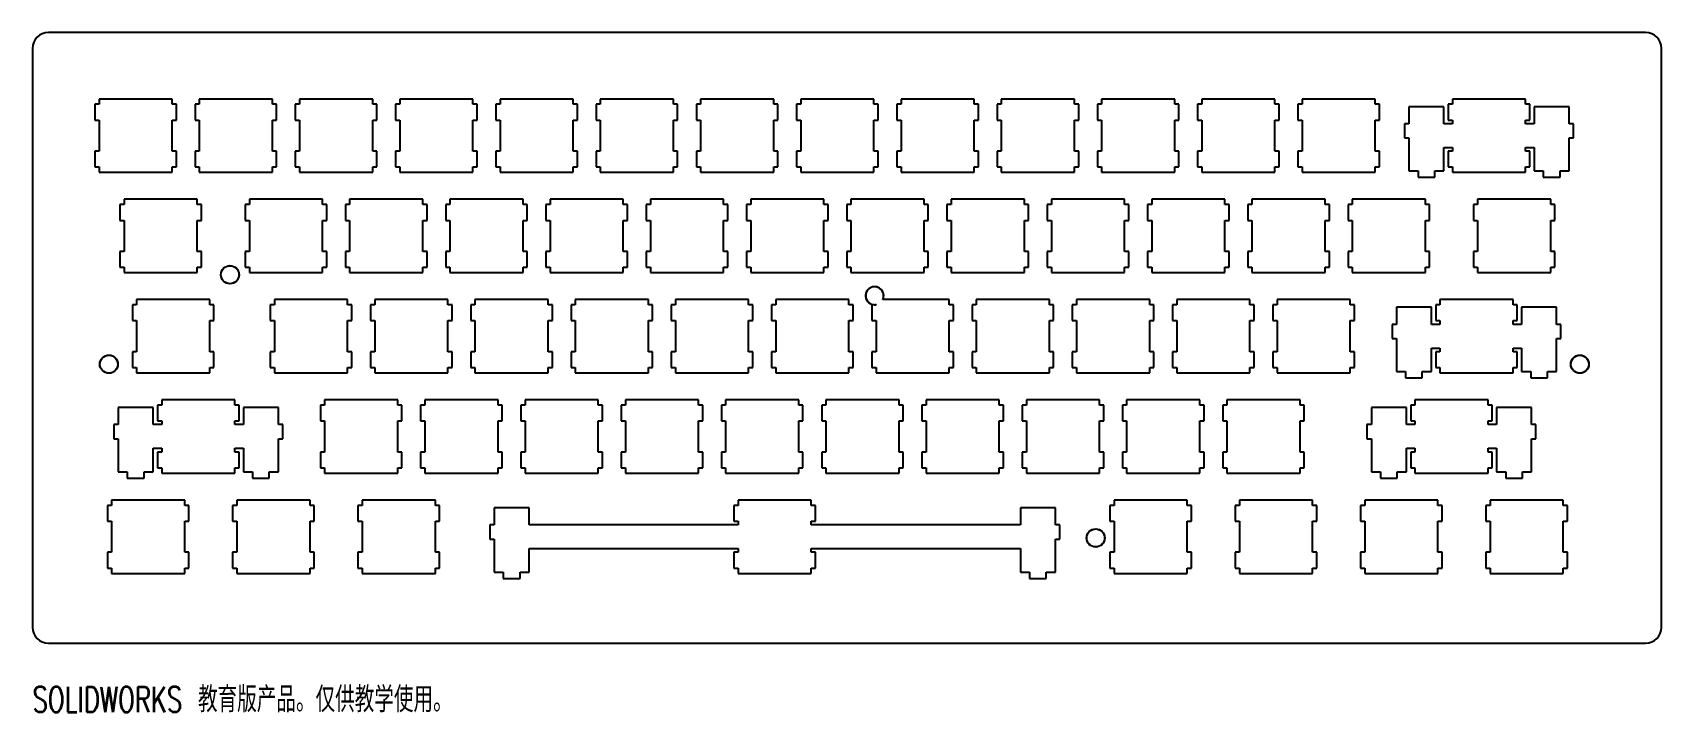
# Model space of a CAD drawing. Header units: millimetres. Extents: x -10 to 300, y -24 to 106.
import ezdxf

# ---------------------------------------------------------------- set-up
doc = ezdxf.new("R2010")
doc.units = ezdxf.units.MM
doc.styles.add('SLDTEXTSTYLE0', font='TXT', dxfattribs={"width": 0.7, "bigfont": 'bigfont'})

msp = doc.modelspace()

# ---------------------------------------------------------------- texts
at = {"color": 7, "linetype": 'Continuous', "insert": (-9.90492, -18.7625), "char_height": 4.83362, "attachment_point": 1, "style": 'SLDTEXTSTYLE0'}
msp.add_mtext('SOLIDWORKS 教育版产品。仅供教学使用。', dxfattribs=at)

# ---------------------------------------------------------------- linework, layer by layer
at = {"color": 7, "linetype": 'Continuous', "lineweight": 25}
for p, q in [((296.59508, 105.5075), (-6.90492, 105.5075)), ((-9.90492, 102.5075), (-9.90492, -7.4925)), ((299.59508, -7.4925), (299.59508, 102.5075)), ((2.71887, 92.8839), (2.71887, 91.8834)), ((16.6192, 92.8839), (2.71887, 92.8839)), ((16.6192, 91.8834), (16.6192, 92.8839)), ((21.7689, 92.8839), (21.7689, 91.8834)), ((35.669, 92.8839), (21.7689, 92.8839)), ((35.669, 91.8834), (35.669, 92.8839)), ((40.8189, 92.8839), (40.8189, 91.8834)), ((54.719, 92.8839), (40.8189, 92.8839)), ((54.719, 91.8834), (54.719, 92.8839)), ((59.8689, 92.8839), (59.8689, 91.8834)), ((73.769, 92.8839), (59.8689, 92.8839)), ((73.769, 91.8834), (73.769, 92.8839)), ((78.9189, 92.8839), (78.9189, 91.8834)), ((92.819, 92.8839), (78.9189, 92.8839)), ((92.819, 91.8834), (92.819, 92.8839)), ((97.9689, 92.8839), (97.9689, 91.8834)), ((111.869, 92.8839), (97.9689, 92.8839)), ((111.869, 91.8834), (111.869, 92.8839)), ((117.019, 92.8839), (117.019, 91.8834)), ((130.919, 92.8839), (117.019, 92.8839)), ((130.919, 91.8834), (130.919, 92.8839)), ((136.069, 92.8839), (136.069, 91.8834)), ((149.969, 92.8839), (136.069, 92.8839)), ((149.969, 91.8834), (149.969, 92.8839)), ((155.119, 92.8839), (155.119, 91.8834)), ((169.019, 92.8839), (155.119, 92.8839)), ((169.019, 91.8834), (169.019, 92.8839)), ((174.169, 92.8839), (174.169, 91.8834)), ((188.069, 92.8839), (174.169, 92.8839)), ((188.069, 91.8834), (188.069, 92.8839)), ((193.219, 92.8839), (193.219, 91.8834)), ((207.119, 92.8839), (193.219, 92.8839)), ((207.119, 91.8834), (207.119, 92.8839)), ((212.269, 92.8839), (212.269, 91.8834)), ((226.169, 92.8839), (212.269, 92.8839)), ((226.169, 91.8834), (226.169, 92.8839)), ((231.319, 92.8839), (231.319, 91.8834)), ((245.219, 92.8839), (231.319, 92.8839)), ((245.219, 91.8834), (245.219, 92.8839)), ((259.894, 92.8839), (259.894, 91.8834)), ((273.794, 92.8839), (259.894, 92.8839)), ((273.794, 91.8834), (273.794, 92.8839)), ((2.71887, 91.8834), (1.91823, 91.8834)), ((1.91823, 91.8834), (1.91823, 88.8834)), ((17.4198, 91.8834), (16.6192, 91.8834)), ((17.4198, 88.8834), (17.4198, 91.8834)), ((21.7689, 91.8834), (20.9696, 91.8834)), ((20.9696, 91.8834), (20.9696, 88.8834)), ((36.4698, 91.8834), (35.669, 91.8834)), ((36.4698, 88.8834), (36.4698, 91.8834)), ((40.8189, 91.8834), (40.0195, 91.8834)), ((40.0195, 91.8834), (40.0195, 88.8834)), ((55.5198, 91.8834), (54.719, 91.8834)), ((55.5198, 88.8834), (55.5198, 91.8834)), ((59.8689, 91.8834), (59.0684, 91.8834)), ((59.0684, 91.8834), (59.0684, 88.8834)), ((74.5698, 91.8834), (73.769, 91.8834)), ((74.5698, 88.8834), (74.5698, 91.8834)), ((78.9189, 91.8834), (78.1184, 91.8834)), ((78.1184, 91.8834), (78.1184, 88.8834)), ((93.6184, 91.8834), (92.819, 91.8834)), ((93.6184, 88.8834), (93.6184, 91.8834)), ((97.9689, 91.8834), (97.1684, 91.8834)), ((97.1684, 91.8834), (97.1684, 88.8834)), ((112.668, 91.8834), (111.869, 91.8834)), ((112.668, 88.8834), (112.668, 91.8834)), ((117.019, 91.8834), (116.219, 91.8834)), ((116.219, 91.8834), (116.219, 88.8834)), ((131.72, 91.8834), (130.919, 91.8834)), ((131.72, 88.8834), (131.72, 91.8834)), ((136.069, 91.8834), (135.269, 91.8834)), ((135.269, 91.8834), (135.269, 88.8834)), ((150.77, 91.8834), (149.969, 91.8834)), ((150.77, 88.8834), (150.77, 91.8834)), ((155.119, 91.8834), (154.319, 91.8834)), ((154.319, 91.8834), (154.319, 88.8834)), ((169.82, 91.8834), (169.019, 91.8834)), ((169.82, 88.8834), (169.82, 91.8834)), ((174.169, 91.8834), (173.369, 91.8834)), ((173.369, 91.8834), (173.369, 88.8834)), ((188.87, 91.8834), (188.069, 91.8834)), ((188.87, 88.8834), (188.87, 91.8834)), ((193.219, 91.8834), (192.419, 91.8834)), ((192.419, 91.8834), (192.419, 88.8834)), ((207.92, 91.8834), (207.119, 91.8834)), ((207.92, 88.8834), (207.92, 91.8834)), ((212.269, 91.8834), (211.469, 91.8834)), ((211.469, 91.8834), (211.469, 88.8834)), ((226.97, 91.8834), (226.169, 91.8834)), ((226.97, 88.8834), (226.97, 91.8834)), ((231.319, 91.8834), (230.519, 91.8834)), ((230.519, 91.8834), (230.519, 88.8834)), ((246.02, 91.8834), (245.219, 91.8834)), ((246.02, 88.8834), (246.02, 91.8834)), ((258.269, 91.415), (251.619, 91.415)), ((251.619, 91.415), (251.619, 88.1835)), ((258.269, 88.1835), (258.269, 91.415)), ((259.894, 91.8834), (259.094, 91.8834)), ((259.094, 91.8834), (259.094, 88.8834)), ((274.595, 91.8834), (273.794, 91.8834)), ((274.595, 88.8834), (274.595, 91.8834)), ((282.069, 91.415), (275.419, 91.415)), ((275.419, 91.415), (275.419, 88.1835)), ((282.069, 88.1835), (282.069, 91.415)), ((1.91823, 88.8834), (2.71887, 88.8834)), ((2.71887, 88.8834), (2.71887, 82.9829)), ((16.6192, 82.9829), (16.6192, 88.8834)), ((16.6192, 88.8834), (17.4198, 88.8834)), ((20.9696, 88.8834), (21.7689, 88.8834)), ((21.7689, 88.8834), (21.7689, 82.9829)), ((35.669, 82.9829), (35.669, 88.8834)), ((35.669, 88.8834), (36.4698, 88.8834)), ((40.0195, 88.8834), (40.8189, 88.8834)), ((40.8189, 88.8834), (40.8189, 82.9829)), ((54.719, 82.9829), (54.719, 88.8834)), ((54.719, 88.8834), (55.5198, 88.8834)), ((59.0684, 88.8834), (59.8689, 88.8834)), ((59.8689, 88.8834), (59.8689, 82.9829)), ((73.769, 82.9829), (73.769, 88.8834)), ((73.769, 88.8834), (74.5698, 88.8834)), ((78.1184, 88.8834), (78.9189, 88.8834)), ((78.9189, 88.8834), (78.9189, 82.9829)), ((92.819, 82.9829), (92.819, 88.8834)), ((92.819, 88.8834), (93.6184, 88.8834)), ((97.1684, 88.8834), (97.9689, 88.8834)), ((97.9689, 88.8834), (97.9689, 82.9829)), ((111.869, 82.9829), (111.869, 88.8834)), ((111.869, 88.8834), (112.668, 88.8834)), ((116.219, 88.8834), (117.019, 88.8834)), ((117.019, 88.8834), (117.019, 82.9829)), ((130.919, 82.9829), (130.919, 88.8834)), ((130.919, 88.8834), (131.72, 88.8834)), ((135.269, 88.8834), (136.069, 88.8834)), ((136.069, 88.8834), (136.069, 82.9829)), ((149.969, 82.9829), (149.969, 88.8834)), ((149.969, 88.8834), (150.77, 88.8834)), ((154.319, 88.8834), (155.119, 88.8834)), ((155.119, 88.8834), (155.119, 82.9829)), ((169.019, 82.9829), (169.019, 88.8834)), ((169.019, 88.8834), (169.82, 88.8834)), ((173.369, 88.8834), (174.169, 88.8834)), ((174.169, 88.8834), (174.169, 82.9829)), ((188.069, 82.9829), (188.069, 88.8834)), ((188.069, 88.8834), (188.87, 88.8834)), ((192.419, 88.8834), (193.219, 88.8834)), ((193.219, 88.8834), (193.219, 82.9829)), ((207.119, 82.9829), (207.119, 88.8834)), ((207.119, 88.8834), (207.92, 88.8834)), ((211.469, 88.8834), (212.269, 88.8834)), ((212.269, 88.8834), (212.269, 82.9829)), ((226.169, 82.9829), (226.169, 88.8834)), ((226.169, 88.8834), (226.97, 88.8834)), ((230.519, 88.8834), (231.319, 88.8834)), ((231.319, 88.8834), (231.319, 82.9829)), ((245.219, 82.9829), (245.219, 88.8834)), ((245.219, 88.8834), (246.02, 88.8834)), ((251.619, 88.1835), (250.795, 88.1835)), ((250.795, 88.1835), (250.795, 85.4837)), ((259.894, 88.1835), (258.269, 88.1835)), ((259.094, 88.8834), (259.894, 88.8834)), ((259.894, 88.8834), (259.894, 88.1835)), ((273.794, 88.1835), (273.794, 88.8834)), ((273.794, 88.8834), (274.595, 88.8834)), ((275.419, 88.1835), (273.794, 88.1835)), ((282.895, 88.1835), (282.069, 88.1835)), ((282.895, 85.4837), (282.895, 88.1835)), ((250.795, 85.4837), (251.619, 85.4837)), ((251.619, 85.4837), (251.619, 79.2138)), ((258.269, 79.2138), (258.269, 83.6828)), ((258.269, 83.6828), (259.894, 83.6828)), ((259.894, 83.6828), (259.894, 82.9829)), ((273.794, 82.9829), (273.794, 83.6828)), ((273.794, 83.6828), (275.419, 83.6828)), ((275.419, 83.6828), (275.419, 79.2138)), ((282.069, 79.2138), (282.069, 85.4837)), ((282.069, 85.4837), (282.895, 85.4837)), ((2.71887, 82.9829), (1.91823, 82.9829)), ((1.91823, 82.9829), (1.91823, 79.9828)), ((17.4198, 82.9829), (16.6192, 82.9829)), ((17.4198, 79.9828), (17.4198, 82.9829)), ((21.7689, 82.9829), (20.9696, 82.9829)), ((20.9696, 82.9829), (20.9696, 79.9828)), ((36.4698, 82.9829), (35.669, 82.9829)), ((36.4698, 79.9828), (36.4698, 82.9829)), ((40.8189, 82.9829), (40.0195, 82.9829)), ((40.0195, 82.9829), (40.0195, 79.9828)), ((55.5198, 82.9829), (54.719, 82.9829)), ((55.5198, 79.9828), (55.5198, 82.9829)), ((59.8689, 82.9829), (59.0684, 82.9829)), ((59.0684, 82.9829), (59.0684, 79.9828)), ((74.5698, 82.9829), (73.769, 82.9829)), ((74.5698, 79.9828), (74.5698, 82.9829)), ((78.9189, 82.9829), (78.1184, 82.9829)), ((78.1184, 82.9829), (78.1184, 79.9828)), ((93.6184, 82.9829), (92.819, 82.9829)), ((93.6184, 79.9828), (93.6184, 82.9829)), ((97.9689, 82.9829), (97.1684, 82.9829)), ((97.1684, 82.9829), (97.1684, 79.9828)), ((112.668, 82.9829), (111.869, 82.9829)), ((112.668, 79.9828), (112.668, 82.9829)), ((117.019, 82.9829), (116.219, 82.9829)), ((116.219, 82.9829), (116.219, 79.9828)), ((131.72, 82.9829), (130.919, 82.9829)), ((131.72, 79.9828), (131.72, 82.9829)), ((136.069, 82.9829), (135.269, 82.9829)), ((135.269, 82.9829), (135.269, 79.9828)), ((150.77, 82.9829), (149.969, 82.9829)), ((150.77, 79.9828), (150.77, 82.9829)), ((155.119, 82.9829), (154.319, 82.9829)), ((154.319, 82.9829), (154.319, 79.9828)), ((169.82, 82.9829), (169.019, 82.9829)), ((169.82, 79.9828), (169.82, 82.9829)), ((174.169, 82.9829), (173.369, 82.9829)), ((173.369, 82.9829), (173.369, 79.9828)), ((188.87, 82.9829), (188.069, 82.9829)), ((188.87, 79.9828), (188.87, 82.9829)), ((193.219, 82.9829), (192.419, 82.9829)), ((192.419, 82.9829), (192.419, 79.9828)), ((207.92, 82.9829), (207.119, 82.9829)), ((207.92, 79.9828), (207.92, 82.9829)), ((212.269, 82.9829), (211.469, 82.9829)), ((211.469, 82.9829), (211.469, 79.9828)), ((226.97, 82.9829), (226.169, 82.9829)), ((226.97, 79.9828), (226.97, 82.9829)), ((231.319, 82.9829), (230.519, 82.9829)), ((230.519, 82.9829), (230.519, 79.9828)), ((246.02, 82.9829), (245.219, 82.9829)), ((246.02, 79.9828), (246.02, 82.9829)), ((259.894, 82.9829), (259.094, 82.9829)), ((259.094, 82.9829), (259.094, 79.9828)), ((274.595, 82.9829), (273.794, 82.9829)), ((274.595, 79.9828), (274.595, 82.9829)), ((1.91823, 79.9828), (2.71887, 79.9828)), ((2.71887, 79.9828), (2.71887, 78.9838)), ((2.71887, 78.9838), (16.6192, 78.9838)), ((16.6192, 78.9838), (16.6192, 79.9828)), ((16.6192, 79.9828), (17.4198, 79.9828)), ((20.9696, 79.9828), (21.7689, 79.9828)), ((21.7689, 79.9828), (21.7689, 78.9838)), ((21.7689, 78.9838), (35.669, 78.9838)), ((35.669, 78.9838), (35.669, 79.9828)), ((35.669, 79.9828), (36.4698, 79.9828)), ((40.0195, 79.9828), (40.8189, 79.9828)), ((40.8189, 79.9828), (40.8189, 78.9838)), ((40.8189, 78.9838), (54.719, 78.9838)), ((54.719, 78.9838), (54.719, 79.9828)), ((54.719, 79.9828), (55.5198, 79.9828)), ((59.0684, 79.9828), (59.8689, 79.9828)), ((59.8689, 79.9828), (59.8689, 78.9838)), ((59.8689, 78.9838), (73.769, 78.9838)), ((73.769, 78.9838), (73.769, 79.9828)), ((73.769, 79.9828), (74.5698, 79.9828)), ((78.1184, 79.9828), (78.9189, 79.9828)), ((78.9189, 79.9828), (78.9189, 78.9838)), ((78.9189, 78.9838), (92.819, 78.9838)), ((92.819, 78.9838), (92.819, 79.9828)), ((92.819, 79.9828), (93.6184, 79.9828)), ((97.1684, 79.9828), (97.9689, 79.9828)), ((97.9689, 79.9828), (97.9689, 78.9838)), ((97.9689, 78.9838), (111.869, 78.9838)), ((111.869, 78.9838), (111.869, 79.9828)), ((111.869, 79.9828), (112.668, 79.9828)), ((116.219, 79.9828), (117.019, 79.9828)), ((117.019, 79.9828), (117.019, 78.9838)), ((117.019, 78.9838), (130.919, 78.9838)), ((130.919, 78.9838), (130.919, 79.9828)), ((130.919, 79.9828), (131.72, 79.9828)), ((135.269, 79.9828), (136.069, 79.9828)), ((136.069, 79.9828), (136.069, 78.9838)), ((136.069, 78.9838), (149.969, 78.9838)), ((149.969, 78.9838), (149.969, 79.9828)), ((149.969, 79.9828), (150.77, 79.9828)), ((154.319, 79.9828), (155.119, 79.9828)), ((155.119, 79.9828), (155.119, 78.9838)), ((155.119, 78.9838), (169.019, 78.9838)), ((169.019, 78.9838), (169.019, 79.9828)), ((169.019, 79.9828), (169.82, 79.9828)), ((173.369, 79.9828), (174.169, 79.9828)), ((174.169, 79.9828), (174.169, 78.9838)), ((174.169, 78.9838), (188.069, 78.9838)), ((188.069, 78.9838), (188.069, 79.9828)), ((188.069, 79.9828), (188.87, 79.9828)), ((192.419, 79.9828), (193.219, 79.9828)), ((193.219, 79.9828), (193.219, 78.9838)), ((193.219, 78.9838), (207.119, 78.9838)), ((207.119, 78.9838), (207.119, 79.9828)), ((207.119, 79.9828), (207.92, 79.9828)), ((211.469, 79.9828), (212.269, 79.9828)), ((212.269, 79.9828), (212.269, 78.9838)), ((212.269, 78.9838), (226.169, 78.9838)), ((226.169, 78.9838), (226.169, 79.9828)), ((226.169, 79.9828), (226.97, 79.9828)), ((230.519, 79.9828), (231.319, 79.9828)), ((231.319, 79.9828), (231.319, 78.9838)), ((231.319, 78.9838), (245.219, 78.9838)), ((245.219, 78.9838), (245.219, 79.9828)), ((245.219, 79.9828), (246.02, 79.9828)), ((251.619, 79.2138), (253.344, 79.2138)), ((253.344, 79.2138), (253.344, 78.015)), ((253.344, 78.015), (256.544, 78.015)), ((256.544, 78.015), (256.544, 79.2138)), ((256.544, 79.2138), (258.269, 79.2138)), ((259.094, 79.9828), (259.894, 79.9828)), ((259.894, 79.9828), (259.894, 78.9838)), ((259.894, 78.9838), (273.794, 78.9838)), ((273.794, 78.9838), (273.794, 79.9828)), ((273.794, 79.9828), (274.595, 79.9828)), ((275.419, 79.2138), (277.144, 79.2138)), ((277.144, 79.2138), (277.144, 78.015)), ((277.144, 78.015), (280.344, 78.015)), ((280.344, 78.015), (280.344, 79.2138)), ((280.344, 79.2138), (282.069, 79.2138)), ((7.48136, 72.8334), (6.68211, 72.8334)), ((6.68211, 72.8334), (6.68211, 69.8334)), ((7.48136, 73.8339), (7.48136, 72.8334)), ((21.3817, 73.8339), (7.48136, 73.8339)), ((21.3817, 72.8334), (21.3817, 73.8339)), ((22.1809, 72.8334), (21.3817, 72.8334)), ((22.1809, 69.8334), (22.1809, 72.8334)), ((31.2939, 72.8334), (30.4946, 72.8334)), ((30.4946, 72.8334), (30.4946, 69.8334)), ((31.2939, 73.8339), (31.2939, 72.8334)), ((45.194, 73.8339), (31.2939, 73.8339)), ((45.194, 72.8334), (45.194, 73.8339)), ((45.9948, 72.8334), (45.194, 72.8334)), ((45.9948, 69.8334), (45.9948, 72.8334)), ((50.3439, 72.8334), (49.5445, 72.8334)), ((49.5445, 72.8334), (49.5445, 69.8334)), ((50.3439, 73.8339), (50.3439, 72.8334)), ((64.244, 73.8339), (50.3439, 73.8339)), ((64.244, 72.8334), (64.244, 73.8339)), ((65.0448, 72.8334), (64.244, 72.8334)), ((65.0448, 69.8334), (65.0448, 72.8334)), ((69.3939, 72.8334), (68.5945, 72.8334)), ((68.5945, 72.8334), (68.5945, 69.8334)), ((69.3939, 73.8339), (69.3939, 72.8334)), ((83.294, 73.8339), (69.3939, 73.8339)), ((83.294, 72.8334), (83.294, 73.8339)), ((84.0948, 72.8334), (83.294, 72.8334)), ((84.0948, 69.8334), (84.0948, 72.8334)), ((88.4439, 72.8334), (87.6445, 72.8334)), ((87.6445, 72.8334), (87.6445, 69.8334)), ((88.4439, 73.8339), (88.4439, 72.8334)), ((102.344, 73.8339), (88.4439, 73.8339)), ((102.344, 72.8334), (102.344, 73.8339)), ((103.145, 72.8334), (102.344, 72.8334)), ((103.145, 69.8334), (103.145, 72.8334)), ((107.494, 72.8334), (106.694, 72.8334)), ((106.694, 72.8334), (106.694, 69.8334)), ((107.494, 73.8339), (107.494, 72.8334)), ((121.394, 73.8339), (107.494, 73.8339)), ((121.394, 72.8334), (121.394, 73.8339)), ((122.195, 72.8334), (121.394, 72.8334)), ((122.195, 69.8334), (122.195, 72.8334)), ((126.544, 72.8334), (125.744, 72.8334)), ((125.744, 72.8334), (125.744, 69.8334)), ((126.544, 73.8339), (126.544, 72.8334)), ((140.444, 73.8339), (126.544, 73.8339)), ((140.444, 72.8334), (140.444, 73.8339)), ((141.245, 72.8334), (140.444, 72.8334)), ((141.245, 69.8334), (141.245, 72.8334)), ((145.594, 72.8334), (144.794, 72.8334)), ((144.794, 72.8334), (144.794, 69.8334)), ((145.594, 73.8339), (145.594, 72.8334)), ((159.494, 73.8339), (145.594, 73.8339)), ((159.494, 72.8334), (159.494, 73.8339)), ((160.295, 72.8334), (159.494, 72.8334)), ((160.295, 69.8334), (160.295, 72.8334)), ((164.644, 72.8334), (163.844, 72.8334)), ((163.844, 72.8334), (163.844, 69.8334)), ((164.644, 73.8339), (164.644, 72.8334)), ((178.544, 73.8339), (164.644, 73.8339)), ((178.544, 72.8334), (178.544, 73.8339)), ((179.345, 72.8334), (178.544, 72.8334)), ((179.345, 69.8334), (179.345, 72.8334)), ((183.694, 72.8334), (182.894, 72.8334)), ((182.894, 72.8334), (182.894, 69.8334)), ((183.694, 73.8339), (183.694, 72.8334)), ((197.594, 73.8339), (183.694, 73.8339)), ((197.594, 72.8334), (197.594, 73.8339)), ((198.395, 72.8334), (197.594, 72.8334)), ((198.395, 69.8334), (198.395, 72.8334)), ((202.744, 72.8334), (201.944, 72.8334)), ((201.944, 72.8334), (201.944, 69.8334)), ((202.744, 73.8339), (202.744, 72.8334)), ((216.644, 73.8339), (202.744, 73.8339)), ((216.644, 72.8334), (216.644, 73.8339)), ((217.445, 72.8334), (216.644, 72.8334)), ((217.445, 69.8334), (217.445, 72.8334)), ((221.794, 72.8334), (220.994, 72.8334)), ((220.994, 72.8334), (220.994, 69.8334)), ((221.794, 73.8339), (221.794, 72.8334)), ((235.694, 73.8339), (221.794, 73.8339)), ((235.694, 72.8334), (235.694, 73.8339)), ((236.495, 72.8334), (235.694, 72.8334)), ((236.495, 69.8334), (236.495, 72.8334)), ((240.844, 72.8334), (240.044, 72.8334)), ((240.044, 72.8334), (240.044, 69.8334)), ((240.844, 73.8339), (240.844, 72.8334)), ((254.744, 73.8339), (240.844, 73.8339)), ((254.744, 72.8334), (254.744, 73.8339)), ((255.545, 72.8334), (254.744, 72.8334)), ((255.545, 69.8334), (255.545, 72.8334)), ((264.656, 72.8334), (263.857, 72.8334)), ((263.857, 72.8334), (263.857, 69.8334)), ((264.656, 73.8339), (264.656, 72.8334)), ((278.557, 73.8339), (264.656, 73.8339)), ((278.557, 72.8334), (278.557, 73.8339)), ((279.356, 72.8334), (278.557, 72.8334)), ((279.356, 69.8334), (279.356, 72.8334)), ((6.68211, 69.8334), (7.48136, 69.8334)), ((7.48136, 69.8334), (7.48136, 63.9329)), ((21.3817, 63.9329), (21.3817, 69.8334)), ((21.3817, 69.8334), (22.1809, 69.8334)), ((30.4946, 69.8334), (31.2939, 69.8334)), ((31.2939, 69.8334), (31.2939, 63.9329)), ((45.194, 63.9329), (45.194, 69.8334)), ((45.194, 69.8334), (45.9948, 69.8334)), ((49.5445, 69.8334), (50.3439, 69.8334)), ((50.3439, 69.8334), (50.3439, 63.9329)), ((64.244, 63.9329), (64.244, 69.8334)), ((64.244, 69.8334), (65.0448, 69.8334)), ((68.5945, 69.8334), (69.3939, 69.8334)), ((69.3939, 69.8334), (69.3939, 63.9329)), ((83.294, 63.9329), (83.294, 69.8334)), ((83.294, 69.8334), (84.0948, 69.8334)), ((87.6445, 69.8334), (88.4439, 69.8334)), ((88.4439, 69.8334), (88.4439, 63.9329)), ((102.344, 63.9329), (102.344, 69.8334)), ((102.344, 69.8334), (103.145, 69.8334)), ((106.694, 69.8334), (107.494, 69.8334)), ((107.494, 69.8334), (107.494, 63.9329)), ((121.394, 63.9329), (121.394, 69.8334)), ((121.394, 69.8334), (122.195, 69.8334)), ((125.744, 69.8334), (126.544, 69.8334)), ((126.544, 69.8334), (126.544, 63.9329)), ((140.444, 63.9329), (140.444, 69.8334)), ((140.444, 69.8334), (141.245, 69.8334)), ((144.794, 69.8334), (145.594, 69.8334)), ((145.594, 69.8334), (145.594, 63.9329)), ((159.494, 63.9329), (159.494, 69.8334)), ((159.494, 69.8334), (160.295, 69.8334)), ((163.844, 69.8334), (164.644, 69.8334)), ((164.644, 69.8334), (164.644, 63.9329)), ((178.544, 63.9329), (178.544, 69.8334)), ((178.544, 69.8334), (179.345, 69.8334)), ((182.894, 69.8334), (183.694, 69.8334)), ((183.694, 69.8334), (183.694, 63.9329)), ((197.594, 63.9329), (197.594, 69.8334)), ((197.594, 69.8334), (198.395, 69.8334)), ((201.944, 69.8334), (202.744, 69.8334)), ((202.744, 69.8334), (202.744, 63.9329)), ((216.644, 63.9329), (216.644, 69.8334)), ((216.644, 69.8334), (217.445, 69.8334)), ((220.994, 69.8334), (221.794, 69.8334)), ((221.794, 69.8334), (221.794, 63.9329)), ((235.694, 63.9329), (235.694, 69.8334)), ((235.694, 69.8334), (236.495, 69.8334)), ((240.044, 69.8334), (240.844, 69.8334)), ((240.844, 69.8334), (240.844, 63.9329)), ((254.744, 63.9329), (254.744, 69.8334)), ((254.744, 69.8334), (255.545, 69.8334)), ((263.857, 69.8334), (264.656, 69.8334)), ((264.656, 69.8334), (264.656, 63.9329)), ((278.557, 63.9329), (278.557, 69.8334)), ((278.557, 69.8334), (279.356, 69.8334)), ((7.48136, 63.9329), (6.68211, 63.9329)), ((6.68211, 63.9329), (6.68211, 60.9328)), ((22.1809, 63.9329), (21.3817, 63.9329)), ((22.1809, 60.9328), (22.1809, 63.9329)), ((31.2939, 63.9329), (30.4946, 63.9329)), ((30.4946, 63.9329), (30.4946, 60.9328)), ((45.9948, 63.9329), (45.194, 63.9329)), ((45.9948, 60.9328), (45.9948, 63.9329)), ((50.3439, 63.9329), (49.5445, 63.9329)), ((49.5445, 63.9329), (49.5445, 60.9328)), ((65.0448, 63.9329), (64.244, 63.9329)), ((65.0448, 60.9328), (65.0448, 63.9329)), ((69.3939, 63.9329), (68.5945, 63.9329)), ((68.5945, 63.9329), (68.5945, 60.9328)), ((84.0948, 63.9329), (83.294, 63.9329)), ((84.0948, 60.9328), (84.0948, 63.9329)), ((88.4439, 63.9329), (87.6445, 63.9329)), ((87.6445, 63.9329), (87.6445, 60.9328)), ((103.145, 63.9329), (102.344, 63.9329)), ((103.145, 60.9328), (103.145, 63.9329)), ((107.494, 63.9329), (106.694, 63.9329)), ((106.694, 63.9329), (106.694, 60.9328)), ((122.195, 63.9329), (121.394, 63.9329)), ((122.195, 60.9328), (122.195, 63.9329)), ((126.544, 63.9329), (125.744, 63.9329)), ((125.744, 63.9329), (125.744, 60.9328)), ((141.245, 63.9329), (140.444, 63.9329)), ((141.245, 60.9328), (141.245, 63.9329)), ((145.594, 63.9329), (144.794, 63.9329)), ((144.794, 63.9329), (144.794, 60.9328)), ((160.295, 63.9329), (159.494, 63.9329)), ((160.295, 60.9328), (160.295, 63.9329)), ((164.644, 63.9329), (163.844, 63.9329)), ((163.844, 63.9329), (163.844, 60.9328)), ((179.345, 63.9329), (178.544, 63.9329)), ((179.345, 60.9328), (179.345, 63.9329)), ((183.694, 63.9329), (182.894, 63.9329)), ((182.894, 63.9329), (182.894, 60.9328)), ((198.395, 63.9329), (197.594, 63.9329)), ((198.395, 60.9328), (198.395, 63.9329)), ((202.744, 63.9329), (201.944, 63.9329)), ((201.944, 63.9329), (201.944, 60.9328)), ((217.445, 63.9329), (216.644, 63.9329)), ((217.445, 60.9328), (217.445, 63.9329)), ((221.794, 63.9329), (220.994, 63.9329)), ((220.994, 63.9329), (220.994, 60.9328)), ((236.495, 63.9329), (235.694, 63.9329)), ((236.495, 60.9328), (236.495, 63.9329)), ((240.844, 63.9329), (240.044, 63.9329)), ((240.044, 63.9329), (240.044, 60.9328)), ((255.545, 63.9329), (254.744, 63.9329)), ((255.545, 60.9328), (255.545, 63.9329)), ((264.656, 63.9329), (263.857, 63.9329)), ((263.857, 63.9329), (263.857, 60.9328)), ((279.356, 63.9329), (278.557, 63.9329)), ((279.356, 60.9328), (279.356, 63.9329)), ((6.68211, 60.9328), (7.48136, 60.9328)), ((7.48136, 60.9328), (7.48136, 59.9338)), ((7.48136, 59.9338), (21.3817, 59.9338)), ((21.3817, 59.9338), (21.3817, 60.9328)), ((21.3817, 60.9328), (22.1809, 60.9328)), ((30.4946, 60.9328), (31.2939, 60.9328)), ((31.2939, 60.9328), (31.2939, 59.9338)), ((31.2939, 59.9338), (45.194, 59.9338)), ((45.194, 59.9338), (45.194, 60.9328)), ((45.194, 60.9328), (45.9948, 60.9328)), ((49.5445, 60.9328), (50.3439, 60.9328)), ((50.3439, 60.9328), (50.3439, 59.9338)), ((50.3439, 59.9338), (64.244, 59.9338)), ((64.244, 59.9338), (64.244, 60.9328)), ((64.244, 60.9328), (65.0448, 60.9328)), ((68.5945, 60.9328), (69.3939, 60.9328)), ((69.3939, 60.9328), (69.3939, 59.9338)), ((69.3939, 59.9338), (83.294, 59.9338)), ((83.294, 59.9338), (83.294, 60.9328)), ((83.294, 60.9328), (84.0948, 60.9328)), ((87.6445, 60.9328), (88.4439, 60.9328)), ((88.4439, 60.9328), (88.4439, 59.9338)), ((88.4439, 59.9338), (102.344, 59.9338)), ((102.344, 59.9338), (102.344, 60.9328)), ((102.344, 60.9328), (103.145, 60.9328)), ((106.694, 60.9328), (107.494, 60.9328)), ((107.494, 60.9328), (107.494, 59.9338)), ((107.494, 59.9338), (121.394, 59.9338)), ((121.394, 59.9338), (121.394, 60.9328)), ((121.394, 60.9328), (122.195, 60.9328)), ((125.744, 60.9328), (126.544, 60.9328)), ((126.544, 60.9328), (126.544, 59.9338)), ((126.544, 59.9338), (140.444, 59.9338)), ((140.444, 59.9338), (140.444, 60.9328)), ((140.444, 60.9328), (141.245, 60.9328)), ((144.794, 60.9328), (145.594, 60.9328)), ((145.594, 60.9328), (145.594, 59.9338)), ((145.594, 59.9338), (159.494, 59.9338)), ((159.494, 59.9338), (159.494, 60.9328)), ((159.494, 60.9328), (160.295, 60.9328)), ((163.844, 60.9328), (164.644, 60.9328)), ((164.644, 60.9328), (164.644, 59.9338)), ((164.644, 59.9338), (178.544, 59.9338)), ((178.544, 59.9338), (178.544, 60.9328)), ((178.544, 60.9328), (179.345, 60.9328)), ((182.894, 60.9328), (183.694, 60.9328)), ((183.694, 60.9328), (183.694, 59.9338)), ((183.694, 59.9338), (197.594, 59.9338)), ((197.594, 59.9338), (197.594, 60.9328)), ((197.594, 60.9328), (198.395, 60.9328)), ((201.944, 60.9328), (202.744, 60.9328)), ((202.744, 60.9328), (202.744, 59.9338)), ((202.744, 59.9338), (216.644, 59.9338)), ((216.644, 59.9338), (216.644, 60.9328)), ((216.644, 60.9328), (217.445, 60.9328)), ((220.994, 60.9328), (221.794, 60.9328)), ((221.794, 60.9328), (221.794, 59.9338)), ((221.794, 59.9338), (235.694, 59.9338)), ((235.694, 59.9338), (235.694, 60.9328)), ((235.694, 60.9328), (236.495, 60.9328)), ((240.044, 60.9328), (240.844, 60.9328)), ((240.844, 60.9328), (240.844, 59.9338)), ((240.844, 59.9338), (254.744, 59.9338)), ((254.744, 59.9338), (254.744, 60.9328)), ((254.744, 60.9328), (255.545, 60.9328)), ((263.857, 60.9328), (264.656, 60.9328)), ((264.656, 60.9328), (264.656, 59.9338)), ((264.656, 59.9338), (278.557, 59.9338)), ((278.557, 59.9338), (278.557, 60.9328)), ((278.557, 60.9328), (279.356, 60.9328)), ((9.86261, 53.7849), (9.06198, 53.7849)), ((9.06198, 53.7849), (9.06198, 50.7848)), ((9.86261, 54.7839), (9.86261, 53.7849)), ((23.7629, 54.7839), (9.86261, 54.7839)), ((23.7629, 53.7849), (23.7629, 54.7839)), ((24.5622, 53.7849), (23.7629, 53.7849)), ((24.5622, 50.7848), (24.5622, 53.7849)), ((36.0564, 53.7849), (35.2571, 53.7849)), ((35.2571, 53.7849), (35.2571, 50.7848)), ((36.0564, 54.7839), (36.0564, 53.7849)), ((49.9565, 54.7839), (36.0564, 54.7839)), ((49.9565, 53.7849), (49.9565, 54.7839)), ((50.7559, 53.7849), (49.9565, 53.7849)), ((50.7559, 50.7848), (50.7559, 53.7849)), ((55.1064, 53.7849), (54.307, 53.7849)), ((54.307, 53.7849), (54.307, 50.7848)), ((55.1064, 54.7839), (55.1064, 53.7849)), ((69.0065, 54.7839), (55.1064, 54.7839)), ((69.0065, 53.7849), (69.0065, 54.7839)), ((69.8059, 53.7849), (69.0065, 53.7849)), ((69.8059, 50.7848), (69.8059, 53.7849)), ((74.1564, 53.7849), (73.357, 53.7849)), ((73.357, 53.7849), (73.357, 50.7848)), ((74.1564, 54.7839), (74.1564, 53.7849)), ((88.0565, 54.7839), (74.1564, 54.7839)), ((88.0565, 53.7849), (88.0565, 54.7839)), ((88.8559, 53.7849), (88.0565, 53.7849)), ((88.8559, 50.7848), (88.8559, 53.7849)), ((93.2064, 53.7849), (92.407, 53.7849)), ((92.407, 53.7849), (92.407, 50.7848)), ((93.2064, 54.7839), (93.2064, 53.7849)), ((107.107, 54.7839), (93.2064, 54.7839)), ((107.107, 53.7849), (107.107, 54.7839)), ((107.906, 53.7849), (107.107, 53.7849)), ((107.906, 50.7848), (107.906, 53.7849)), ((112.256, 53.7849), (111.457, 53.7849)), ((111.457, 53.7849), (111.457, 50.7848)), ((112.256, 54.7839), (112.256, 53.7849)), ((126.157, 54.7839), (112.256, 54.7839)), ((126.157, 53.7849), (126.157, 54.7839)), ((126.956, 53.7849), (126.157, 53.7849)), ((126.956, 50.7848), (126.956, 53.7849)), ((131.306, 53.7849), (130.507, 53.7849)), ((130.507, 53.7849), (130.507, 50.7848)), ((131.306, 54.7839), (131.306, 53.7849)), ((145.207, 54.7839), (131.306, 54.7839)), ((145.207, 53.7849), (145.207, 54.7839)), ((146.006, 53.7849), (145.207, 53.7849)), ((146.006, 50.7848), (146.006, 53.7849)), ((149.557, 53.7849), (149.557, 50.7848)), ((150.00412, 53.7849), (149.557, 53.7849)), ((150.356, 53.7849), (150.18605, 53.7849)), ((150.356, 53.7849), (150.356, 53.82764)), ((164.257, 54.7839), (151.66098, 54.7839)), ((164.257, 53.7849), (164.257, 54.7839)), ((165.056, 53.7849), (164.257, 53.7849)), ((165.056, 50.7848), (165.056, 53.7849)), ((169.406, 53.7849), (168.607, 53.7849)), ((168.607, 53.7849), (168.607, 50.7848)), ((169.406, 54.7839), (169.406, 53.7849)), ((183.307, 54.7839), (169.406, 54.7839)), ((183.307, 53.7849), (183.307, 54.7839)), ((184.106, 53.7849), (183.307, 53.7849)), ((184.106, 50.7848), (184.106, 53.7849)), ((188.456, 53.7849), (187.657, 53.7849)), ((187.657, 53.7849), (187.657, 50.7848)), ((188.456, 54.7839), (188.456, 53.7849)), ((202.357, 54.7839), (188.456, 54.7839)), ((202.357, 53.7849), (202.357, 54.7839)), ((203.156, 53.7849), (202.357, 53.7849)), ((203.156, 50.7848), (203.156, 53.7849)), ((207.506, 53.7849), (206.707, 53.7849)), ((206.707, 53.7849), (206.707, 50.7848)), ((207.506, 54.7839), (207.506, 53.7849)), ((221.407, 54.7839), (207.506, 54.7839)), ((221.407, 53.7849), (221.407, 54.7839)), ((222.206, 53.7849), (221.407, 53.7849)), ((222.206, 50.7848), (222.206, 53.7849)), ((226.556, 53.7849), (225.757, 53.7849)), ((225.757, 53.7849), (225.757, 50.7848)), ((226.556, 54.7839), (226.556, 53.7849)), ((240.457, 54.7839), (226.556, 54.7839)), ((240.457, 53.7849), (240.457, 54.7839)), ((241.256, 53.7849), (240.457, 53.7849)), ((241.256, 50.7848), (241.256, 53.7849)), ((255.888, 53.315), (249.238, 53.315)), ((249.238, 53.315), (249.238, 50.0835)), ((255.888, 50.0835), (255.888, 53.315)), ((257.513, 53.7849), (256.712, 53.7849)), ((256.712, 53.7849), (256.712, 50.7848)), ((257.513, 54.7839), (257.513, 53.7849)), ((271.413, 54.7839), (257.513, 54.7839)), ((271.413, 53.7849), (271.413, 54.7839)), ((272.212, 53.7849), (271.413, 53.7849)), ((272.212, 50.7848), (272.212, 53.7849)), ((279.688, 53.315), (273.038, 53.315)), ((273.038, 53.315), (273.038, 50.0835)), ((279.688, 50.0835), (279.688, 53.315)), ((9.06198, 50.7848), (9.86261, 50.7848)), ((9.86261, 50.7848), (9.86261, 44.8829)), ((23.7629, 44.8829), (23.7629, 50.7848)), ((23.7629, 50.7848), (24.5622, 50.7848)), ((35.2571, 50.7848), (36.0564, 50.7848)), ((36.0564, 50.7848), (36.0564, 44.8829)), ((49.9565, 44.8829), (49.9565, 50.7848)), ((49.9565, 50.7848), (50.7559, 50.7848)), ((54.307, 50.7848), (55.1064, 50.7848)), ((55.1064, 50.7848), (55.1064, 44.8829)), ((69.0065, 44.8829), (69.0065, 50.7848)), ((69.0065, 50.7848), (69.8059, 50.7848)), ((73.357, 50.7848), (74.1564, 50.7848)), ((74.1564, 50.7848), (74.1564, 44.8829)), ((88.0565, 44.8829), (88.0565, 50.7848)), ((88.0565, 50.7848), (88.8559, 50.7848)), ((92.407, 50.7848), (93.2064, 50.7848)), ((93.2064, 50.7848), (93.2064, 44.8829)), ((107.107, 44.8829), (107.107, 50.7848)), ((107.107, 50.7848), (107.906, 50.7848)), ((111.457, 50.7848), (112.256, 50.7848)), ((112.256, 50.7848), (112.256, 44.8829)), ((126.157, 44.8829), (126.157, 50.7848)), ((126.157, 50.7848), (126.956, 50.7848)), ((130.507, 50.7848), (131.306, 50.7848)), ((131.306, 50.7848), (131.306, 44.8829)), ((145.207, 44.8829), (145.207, 50.7848)), ((145.207, 50.7848), (146.006, 50.7848)), ((149.557, 50.7848), (150.356, 50.7848)), ((150.356, 50.7848), (150.356, 44.8829)), ((164.257, 44.8829), (164.257, 50.7848)), ((164.257, 50.7848), (165.056, 50.7848)), ((168.607, 50.7848), (169.406, 50.7848)), ((169.406, 50.7848), (169.406, 44.8829)), ((183.307, 44.8829), (183.307, 50.7848)), ((183.307, 50.7848), (184.106, 50.7848)), ((187.657, 50.7848), (188.456, 50.7848)), ((188.456, 50.7848), (188.456, 44.8829)), ((202.357, 44.8829), (202.357, 50.7848)), ((202.357, 50.7848), (203.156, 50.7848)), ((206.707, 50.7848), (207.506, 50.7848)), ((207.506, 50.7848), (207.506, 44.8829)), ((221.407, 44.8829), (221.407, 50.7848)), ((221.407, 50.7848), (222.206, 50.7848)), ((225.757, 50.7848), (226.556, 50.7848)), ((226.556, 50.7848), (226.556, 44.8829)), ((240.457, 44.8829), (240.457, 50.7848)), ((240.457, 50.7848), (241.256, 50.7848)), ((249.238, 50.0835), (248.412, 50.0835)), ((248.412, 50.0835), (248.412, 47.3837)), ((257.513, 50.0835), (255.888, 50.0835)), ((256.712, 50.7848), (257.513, 50.7848)), ((257.513, 50.7848), (257.513, 50.0835)), ((271.413, 50.0835), (271.413, 50.7848)), ((271.413, 50.7848), (272.212, 50.7848)), ((273.038, 50.0835), (271.413, 50.0835)), ((280.512, 50.0835), (279.688, 50.0835)), ((280.512, 47.3837), (280.512, 50.0835)), ((248.412, 47.3837), (249.238, 47.3837)), ((249.238, 47.3837), (249.238, 41.1138)), ((279.688, 41.1138), (279.688, 47.3837)), ((279.688, 47.3837), (280.512, 47.3837)), ((9.86261, 44.8829), (9.06198, 44.8829)), ((9.06198, 44.8829), (9.06198, 41.8828)), ((24.5622, 44.8829), (23.7629, 44.8829)), ((24.5622, 41.8828), (24.5622, 44.8829)), ((36.0564, 44.8829), (35.2571, 44.8829)), ((35.2571, 44.8829), (35.2571, 41.8828)), ((50.7559, 44.8829), (49.9565, 44.8829)), ((50.7559, 41.8828), (50.7559, 44.8829)), ((55.1064, 44.8829), (54.307, 44.8829)), ((54.307, 44.8829), (54.307, 41.8828)), ((69.8059, 44.8829), (69.0065, 44.8829)), ((69.8059, 41.8828), (69.8059, 44.8829)), ((74.1564, 44.8829), (73.357, 44.8829)), ((73.357, 44.8829), (73.357, 41.8828)), ((88.8559, 44.8829), (88.0565, 44.8829)), ((88.8559, 41.8828), (88.8559, 44.8829)), ((93.2064, 44.8829), (92.407, 44.8829)), ((92.407, 44.8829), (92.407, 41.8828)), ((107.906, 44.8829), (107.107, 44.8829)), ((107.906, 41.8828), (107.906, 44.8829)), ((112.256, 44.8829), (111.457, 44.8829)), ((111.457, 44.8829), (111.457, 41.8828)), ((126.956, 44.8829), (126.157, 44.8829)), ((126.956, 41.8828), (126.956, 44.8829)), ((131.306, 44.8829), (130.507, 44.8829)), ((130.507, 44.8829), (130.507, 41.8828)), ((146.006, 44.8829), (145.207, 44.8829)), ((146.006, 41.8828), (146.006, 44.8829)), ((150.356, 44.8829), (149.557, 44.8829)), ((149.557, 44.8829), (149.557, 41.8828)), ((165.056, 44.8829), (164.257, 44.8829)), ((165.056, 41.8828), (165.056, 44.8829)), ((169.406, 44.8829), (168.607, 44.8829)), ((168.607, 44.8829), (168.607, 41.8828)), ((184.106, 44.8829), (183.307, 44.8829)), ((184.106, 41.8828), (184.106, 44.8829)), ((188.456, 44.8829), (187.657, 44.8829)), ((187.657, 44.8829), (187.657, 41.8828)), ((203.156, 44.8829), (202.357, 44.8829)), ((203.156, 41.8828), (203.156, 44.8829)), ((207.506, 44.8829), (206.707, 44.8829)), ((206.707, 44.8829), (206.707, 41.8828)), ((222.206, 44.8829), (221.407, 44.8829)), ((222.206, 41.8828), (222.206, 44.8829)), ((226.556, 44.8829), (225.757, 44.8829)), ((225.757, 44.8829), (225.757, 41.8828)), ((241.256, 44.8829), (240.457, 44.8829)), ((241.256, 41.8828), (241.256, 44.8829)), ((255.888, 41.1138), (255.888, 45.5828)), ((255.888, 45.5828), (257.513, 45.5828)), ((257.513, 44.8829), (256.712, 44.8829)), ((256.712, 44.8829), (256.712, 41.8828)), ((257.513, 45.5828), (257.513, 44.8829)), ((271.413, 44.8829), (271.413, 45.5828)), ((271.413, 45.5828), (273.038, 45.5828)), ((272.212, 44.8829), (271.413, 44.8829)), ((272.212, 41.8828), (272.212, 44.8829)), ((273.038, 45.5828), (273.038, 41.1138)), ((9.06198, 41.8828), (9.86261, 41.8828)), ((9.86261, 41.8828), (9.86261, 40.8838)), ((9.86261, 40.8838), (23.7629, 40.8838)), ((23.7629, 40.8838), (23.7629, 41.8828)), ((23.7629, 41.8828), (24.5622, 41.8828)), ((35.2571, 41.8828), (36.0564, 41.8828)), ((36.0564, 41.8828), (36.0564, 40.8838)), ((36.0564, 40.8838), (49.9565, 40.8838)), ((49.9565, 40.8838), (49.9565, 41.8828)), ((49.9565, 41.8828), (50.7559, 41.8828)), ((54.307, 41.8828), (55.1064, 41.8828)), ((55.1064, 41.8828), (55.1064, 40.8838)), ((55.1064, 40.8838), (69.0065, 40.8838)), ((69.0065, 40.8838), (69.0065, 41.8828)), ((69.0065, 41.8828), (69.8059, 41.8828)), ((73.357, 41.8828), (74.1564, 41.8828)), ((74.1564, 41.8828), (74.1564, 40.8838)), ((74.1564, 40.8838), (88.0565, 40.8838)), ((88.0565, 40.8838), (88.0565, 41.8828)), ((88.0565, 41.8828), (88.8559, 41.8828)), ((92.407, 41.8828), (93.2064, 41.8828)), ((93.2064, 41.8828), (93.2064, 40.8838)), ((93.2064, 40.8838), (107.107, 40.8838)), ((107.107, 40.8838), (107.107, 41.8828)), ((107.107, 41.8828), (107.906, 41.8828)), ((111.457, 41.8828), (112.256, 41.8828)), ((112.256, 41.8828), (112.256, 40.8838)), ((112.256, 40.8838), (126.157, 40.8838)), ((126.157, 40.8838), (126.157, 41.8828)), ((126.157, 41.8828), (126.956, 41.8828)), ((130.507, 41.8828), (131.306, 41.8828)), ((131.306, 41.8828), (131.306, 40.8838)), ((131.306, 40.8838), (145.207, 40.8838)), ((145.207, 40.8838), (145.207, 41.8828)), ((145.207, 41.8828), (146.006, 41.8828)), ((149.557, 41.8828), (150.356, 41.8828)), ((150.356, 41.8828), (150.356, 40.8838)), ((150.356, 40.8838), (164.257, 40.8838)), ((164.257, 40.8838), (164.257, 41.8828)), ((164.257, 41.8828), (165.056, 41.8828)), ((168.607, 41.8828), (169.406, 41.8828)), ((169.406, 41.8828), (169.406, 40.8838)), ((169.406, 40.8838), (183.307, 40.8838)), ((183.307, 40.8838), (183.307, 41.8828)), ((183.307, 41.8828), (184.106, 41.8828)), ((187.657, 41.8828), (188.456, 41.8828)), ((188.456, 41.8828), (188.456, 40.8838)), ((188.456, 40.8838), (202.357, 40.8838)), ((202.357, 40.8838), (202.357, 41.8828)), ((202.357, 41.8828), (203.156, 41.8828)), ((206.707, 41.8828), (207.506, 41.8828)), ((207.506, 41.8828), (207.506, 40.8838)), ((207.506, 40.8838), (221.407, 40.8838)), ((221.407, 40.8838), (221.407, 41.8828)), ((221.407, 41.8828), (222.206, 41.8828)), ((225.757, 41.8828), (226.556, 41.8828)), ((226.556, 41.8828), (226.556, 40.8838)), ((226.556, 40.8838), (240.457, 40.8838)), ((240.457, 40.8838), (240.457, 41.8828)), ((240.457, 41.8828), (241.256, 41.8828)), ((249.238, 41.1138), (250.963, 41.1138)), ((250.963, 41.1138), (250.963, 39.9136)), ((254.161, 39.9136), (254.161, 41.1138)), ((254.161, 41.1138), (255.888, 41.1138)), ((256.712, 41.8828), (257.513, 41.8828)), ((257.513, 41.8828), (257.513, 40.8838)), ((257.513, 40.8838), (271.413, 40.8838)), ((271.413, 40.8838), (271.413, 41.8828)), ((271.413, 41.8828), (272.212, 41.8828)), ((273.038, 41.1138), (274.763, 41.1138)), ((274.763, 41.1138), (274.763, 39.9136)), ((277.963, 39.9136), (277.963, 41.1138)), ((277.963, 41.1138), (279.688, 41.1138)), ((250.963, 39.9136), (254.161, 39.9136)), ((274.763, 39.9136), (277.963, 39.9136)), ((13.0004, 34.2649), (6.35, 34.2649)), ((6.35, 34.2649), (6.35, 31.0334)), ((13.0004, 31.0334), (13.0004, 34.2649)), ((14.6251, 34.7348), (13.8259, 34.7348)), ((13.8259, 34.7348), (13.8259, 31.7348)), ((14.6251, 35.7339), (14.6251, 34.7348)), ((28.5254, 35.7339), (14.6251, 35.7339)), ((28.5254, 34.7348), (28.5254, 35.7339)), ((29.326, 34.7348), (28.5254, 34.7348)), ((29.326, 31.7348), (29.326, 34.7348)), ((36.8004, 34.2649), (30.1501, 34.2649)), ((30.1501, 34.2649), (30.1501, 31.0334)), ((36.8004, 31.0334), (36.8004, 34.2649)), ((45.5814, 34.7348), (44.782, 34.7348)), ((44.782, 34.7348), (44.782, 31.7348)), ((45.5814, 35.7339), (45.5814, 34.7348)), ((59.4815, 35.7339), (45.5814, 35.7339)), ((59.4815, 34.7348), (59.4815, 35.7339)), ((60.2809, 34.7348), (59.4815, 34.7348)), ((60.2809, 31.7348), (60.2809, 34.7348)), ((64.6314, 34.7348), (63.832, 34.7348)), ((63.832, 34.7348), (63.832, 31.7348)), ((64.6314, 35.7339), (64.6314, 34.7348)), ((78.5315, 35.7339), (64.6314, 35.7339)), ((78.5315, 34.7348), (78.5315, 35.7339)), ((79.3309, 34.7348), (78.5315, 34.7348)), ((79.3309, 31.7348), (79.3309, 34.7348)), ((83.6814, 34.7348), (82.882, 34.7348)), ((82.882, 34.7348), (82.882, 31.7348)), ((83.6814, 35.7339), (83.6814, 34.7348)), ((97.5815, 35.7339), (83.6814, 35.7339)), ((97.5815, 34.7348), (97.5815, 35.7339)), ((98.3809, 34.7348), (97.5815, 34.7348)), ((98.3809, 31.7348), (98.3809, 34.7348)), ((102.731, 34.7348), (101.932, 34.7348)), ((101.932, 34.7348), (101.932, 31.7348)), ((102.731, 35.7339), (102.731, 34.7348)), ((116.632, 35.7339), (102.731, 35.7339)), ((116.632, 34.7348), (116.632, 35.7339)), ((117.431, 34.7348), (116.632, 34.7348)), ((117.431, 31.7348), (117.431, 34.7348)), ((121.781, 34.7348), (120.982, 34.7348)), ((120.982, 34.7348), (120.982, 31.7348)), ((121.781, 35.7339), (121.781, 34.7348)), ((135.682, 35.7339), (121.781, 35.7339)), ((135.682, 34.7348), (135.682, 35.7339)), ((136.481, 34.7348), (135.682, 34.7348)), ((136.481, 31.7348), (136.481, 34.7348)), ((140.831, 34.7348), (140.032, 34.7348)), ((140.032, 34.7348), (140.032, 31.7348)), ((140.831, 35.7339), (140.831, 34.7348)), ((154.732, 35.7339), (140.831, 35.7339)), ((154.732, 34.7348), (154.732, 35.7339)), ((155.531, 34.7348), (154.732, 34.7348)), ((155.531, 31.7348), (155.531, 34.7348)), ((159.881, 34.7348), (159.082, 34.7348)), ((159.082, 34.7348), (159.082, 31.7348)), ((159.881, 35.7339), (159.881, 34.7348)), ((173.782, 35.7339), (159.881, 35.7339)), ((173.782, 34.7348), (173.782, 35.7339)), ((174.581, 34.7348), (173.782, 34.7348)), ((174.581, 31.7348), (174.581, 34.7348)), ((178.931, 34.7348), (178.132, 34.7348)), ((178.132, 34.7348), (178.132, 31.7348)), ((178.931, 35.7339), (178.931, 34.7348)), ((192.832, 35.7339), (178.931, 35.7339)), ((192.832, 34.7348), (192.832, 35.7339)), ((193.631, 34.7348), (192.832, 34.7348)), ((193.631, 31.7348), (193.631, 34.7348)), ((197.981, 34.7348), (197.182, 34.7348)), ((197.182, 34.7348), (197.182, 31.7348)), ((197.981, 35.7339), (197.981, 34.7348)), ((211.882, 35.7339), (197.981, 35.7339)), ((211.882, 34.7348), (211.882, 35.7339)), ((212.681, 34.7348), (211.882, 34.7348)), ((212.681, 31.7348), (212.681, 34.7348)), ((217.031, 34.7348), (216.232, 34.7348)), ((216.232, 34.7348), (216.232, 31.7348)), ((217.031, 35.7339), (217.031, 34.7348)), ((230.932, 35.7339), (217.031, 35.7339)), ((230.932, 34.7348), (230.932, 35.7339)), ((231.731, 34.7348), (230.932, 34.7348)), ((231.731, 31.7348), (231.731, 34.7348)), ((251.126, 34.2649), (244.475, 34.2649)), ((244.475, 34.2649), (244.475, 31.0334)), ((251.126, 31.0334), (251.126, 34.2649)), ((252.75, 34.7348), (251.951, 34.7348)), ((251.951, 34.7348), (251.951, 31.7348)), ((252.75, 35.7339), (252.75, 34.7348)), ((266.65, 35.7339), (252.75, 35.7339)), ((266.65, 34.7348), (266.65, 35.7339)), ((267.451, 34.7348), (266.65, 34.7348)), ((267.451, 31.7348), (267.451, 34.7348)), ((274.925, 34.2649), (268.275, 34.2649)), ((268.275, 34.2649), (268.275, 31.0334)), ((274.925, 31.0334), (274.925, 34.2649)), ((6.35, 31.0334), (5.52595, 31.0334)), ((5.52595, 31.0334), (5.52595, 28.3338)), ((14.6251, 31.0334), (13.0004, 31.0334)), ((13.8259, 31.7348), (14.6251, 31.7348)), ((14.6251, 31.7348), (14.6251, 31.0334)), ((28.5254, 31.0334), (28.5254, 31.7348)), ((28.5254, 31.7348), (29.326, 31.7348)), ((30.1501, 31.0334), (28.5254, 31.0334)), ((37.6259, 31.0334), (36.8004, 31.0334)), ((37.6259, 28.3338), (37.6259, 31.0334)), ((44.782, 31.7348), (45.5814, 31.7348)), ((45.5814, 31.7348), (45.5814, 25.8327)), ((59.4815, 25.8327), (59.4815, 31.7348)), ((59.4815, 31.7348), (60.2809, 31.7348)), ((63.832, 31.7348), (64.6314, 31.7348)), ((64.6314, 31.7348), (64.6314, 25.8327)), ((78.5315, 25.8327), (78.5315, 31.7348)), ((78.5315, 31.7348), (79.3309, 31.7348)), ((82.882, 31.7348), (83.6814, 31.7348)), ((83.6814, 31.7348), (83.6814, 25.8327)), ((97.5815, 25.8327), (97.5815, 31.7348)), ((97.5815, 31.7348), (98.3809, 31.7348)), ((101.932, 31.7348), (102.731, 31.7348)), ((102.731, 31.7348), (102.731, 25.8327)), ((116.632, 25.8327), (116.632, 31.7348)), ((116.632, 31.7348), (117.431, 31.7348)), ((120.982, 31.7348), (121.781, 31.7348)), ((121.781, 31.7348), (121.781, 25.8327)), ((135.682, 25.8327), (135.682, 31.7348)), ((135.682, 31.7348), (136.481, 31.7348)), ((140.032, 31.7348), (140.831, 31.7348)), ((140.831, 31.7348), (140.831, 25.8327)), ((154.732, 25.8327), (154.732, 31.7348)), ((154.732, 31.7348), (155.531, 31.7348)), ((159.082, 31.7348), (159.881, 31.7348)), ((159.881, 31.7348), (159.881, 25.8327)), ((173.782, 25.8327), (173.782, 31.7348)), ((173.782, 31.7348), (174.581, 31.7348)), ((178.132, 31.7348), (178.931, 31.7348)), ((178.931, 31.7348), (178.931, 25.8327)), ((192.832, 25.8327), (192.832, 31.7348)), ((192.832, 31.7348), (193.631, 31.7348)), ((197.182, 31.7348), (197.981, 31.7348)), ((197.981, 31.7348), (197.981, 25.8327)), ((211.882, 25.8327), (211.882, 31.7348)), ((211.882, 31.7348), (212.681, 31.7348)), ((216.232, 31.7348), (217.031, 31.7348)), ((217.031, 31.7348), (217.031, 25.8327)), ((230.932, 25.8327), (230.932, 31.7348)), ((230.932, 31.7348), (231.731, 31.7348)), ((244.475, 31.0334), (243.651, 31.0334)), ((243.651, 31.0334), (243.651, 28.3338)), ((252.75, 31.0334), (251.126, 31.0334)), ((251.951, 31.7348), (252.75, 31.7348)), ((252.75, 31.7348), (252.75, 31.0334)), ((266.65, 31.0334), (266.65, 31.7348)), ((266.65, 31.7348), (267.451, 31.7348)), ((268.275, 31.0334), (266.65, 31.0334)), ((275.751, 31.0334), (274.925, 31.0334)), ((275.751, 28.3338), (275.751, 31.0334)), ((5.52595, 28.3338), (6.35, 28.3338)), ((6.35, 28.3338), (6.35, 22.0638)), ((36.8004, 22.0638), (36.8004, 28.3338)), ((36.8004, 28.3338), (37.6259, 28.3338)), ((243.651, 28.3338), (244.475, 28.3338)), ((244.475, 28.3338), (244.475, 22.0638)), ((274.925, 22.0638), (274.925, 28.3338)), ((274.925, 28.3338), (275.751, 28.3338)), ((13.0004, 22.0638), (13.0004, 26.5327)), ((13.0004, 26.5327), (14.6251, 26.5327)), ((14.6251, 25.8327), (13.8259, 25.8327)), ((13.8259, 25.8327), (13.8259, 22.8327)), ((14.6251, 26.5327), (14.6251, 25.8327)), ((28.5254, 25.8327), (28.5254, 26.5327)), ((28.5254, 26.5327), (30.1501, 26.5327)), ((29.326, 25.8327), (28.5254, 25.8327)), ((29.326, 22.8327), (29.326, 25.8327)), ((30.1501, 26.5327), (30.1501, 22.0638)), ((45.5814, 25.8327), (44.782, 25.8327)), ((44.782, 25.8327), (44.782, 22.8327)), ((60.2809, 25.8327), (59.4815, 25.8327)), ((60.2809, 22.8327), (60.2809, 25.8327)), ((64.6314, 25.8327), (63.832, 25.8327)), ((63.832, 25.8327), (63.832, 22.8327)), ((79.3309, 25.8327), (78.5315, 25.8327)), ((79.3309, 22.8327), (79.3309, 25.8327)), ((83.6814, 25.8327), (82.882, 25.8327)), ((82.882, 25.8327), (82.882, 22.8327)), ((98.3809, 25.8327), (97.5815, 25.8327)), ((98.3809, 22.8327), (98.3809, 25.8327)), ((102.731, 25.8327), (101.932, 25.8327)), ((101.932, 25.8327), (101.932, 22.8327)), ((117.431, 25.8327), (116.632, 25.8327)), ((117.431, 22.8327), (117.431, 25.8327)), ((121.781, 25.8327), (120.982, 25.8327)), ((120.982, 25.8327), (120.982, 22.8327)), ((136.481, 25.8327), (135.682, 25.8327)), ((136.481, 22.8327), (136.481, 25.8327)), ((140.831, 25.8327), (140.032, 25.8327)), ((140.032, 25.8327), (140.032, 22.8327)), ((155.531, 25.8327), (154.732, 25.8327)), ((155.531, 22.8327), (155.531, 25.8327)), ((159.881, 25.8327), (159.082, 25.8327)), ((159.082, 25.8327), (159.082, 22.8327)), ((174.581, 25.8327), (173.782, 25.8327)), ((174.581, 22.8327), (174.581, 25.8327)), ((178.931, 25.8327), (178.132, 25.8327)), ((178.132, 25.8327), (178.132, 22.8327)), ((193.631, 25.8327), (192.832, 25.8327)), ((193.631, 22.8327), (193.631, 25.8327)), ((197.981, 25.8327), (197.182, 25.8327)), ((197.182, 25.8327), (197.182, 22.8327)), ((212.681, 25.8327), (211.882, 25.8327)), ((212.681, 22.8327), (212.681, 25.8327)), ((217.031, 25.8327), (216.232, 25.8327)), ((216.232, 25.8327), (216.232, 22.8327)), ((231.731, 25.8327), (230.932, 25.8327)), ((231.731, 22.8327), (231.731, 25.8327)), ((251.126, 22.0638), (251.126, 26.5327)), ((251.126, 26.5327), (252.75, 26.5327)), ((252.75, 25.8327), (251.951, 25.8327)), ((251.951, 25.8327), (251.951, 22.8327)), ((252.75, 26.5327), (252.75, 25.8327)), ((266.65, 25.8327), (266.65, 26.5327)), ((266.65, 26.5327), (268.275, 26.5327)), ((267.451, 25.8327), (266.65, 25.8327)), ((267.451, 22.8327), (267.451, 25.8327)), ((268.275, 26.5327), (268.275, 22.0638)), ((6.35, 22.0638), (8.0753, 22.0638)), ((8.0753, 22.0638), (8.0753, 20.8635)), ((11.2751, 20.8635), (11.2751, 22.0638)), ((11.2751, 22.0638), (13.0004, 22.0638)), ((13.8259, 22.8327), (14.6251, 22.8327)), ((14.6251, 22.8327), (14.6251, 21.8336)), ((14.6251, 21.8336), (28.5254, 21.8336)), ((28.5254, 21.8336), (28.5254, 22.8327)), ((28.5254, 22.8327), (29.326, 22.8327)), ((30.1501, 22.0638), (31.8754, 22.0638)), ((31.8754, 22.0638), (31.8754, 20.8635)), ((35.0752, 20.8635), (35.0752, 22.0638)), ((35.0752, 22.0638), (36.8004, 22.0638)), ((44.782, 22.8327), (45.5814, 22.8327)), ((45.5814, 22.8327), (45.5814, 21.8336)), ((45.5814, 21.8336), (59.4815, 21.8336)), ((59.4815, 21.8336), (59.4815, 22.8327)), ((59.4815, 22.8327), (60.2809, 22.8327)), ((63.832, 22.8327), (64.6314, 22.8327)), ((64.6314, 22.8327), (64.6314, 21.8336)), ((64.6314, 21.8336), (78.5315, 21.8336)), ((78.5315, 21.8336), (78.5315, 22.8327)), ((78.5315, 22.8327), (79.3309, 22.8327)), ((82.882, 22.8327), (83.6814, 22.8327)), ((83.6814, 22.8327), (83.6814, 21.8336)), ((83.6814, 21.8336), (97.5815, 21.8336)), ((97.5815, 21.8336), (97.5815, 22.8327)), ((97.5815, 22.8327), (98.3809, 22.8327)), ((101.932, 22.8327), (102.731, 22.8327)), ((102.731, 22.8327), (102.731, 21.8336)), ((102.731, 21.8336), (116.632, 21.8336)), ((116.632, 21.8336), (116.632, 22.8327)), ((116.632, 22.8327), (117.431, 22.8327)), ((120.982, 22.8327), (121.781, 22.8327)), ((121.781, 22.8327), (121.781, 21.8336)), ((121.781, 21.8336), (135.682, 21.8336)), ((135.682, 21.8336), (135.682, 22.8327)), ((135.682, 22.8327), (136.481, 22.8327)), ((140.032, 22.8327), (140.831, 22.8327)), ((140.831, 22.8327), (140.831, 21.8336)), ((140.831, 21.8336), (154.732, 21.8336)), ((154.732, 21.8336), (154.732, 22.8327)), ((154.732, 22.8327), (155.531, 22.8327)), ((159.082, 22.8327), (159.881, 22.8327)), ((159.881, 22.8327), (159.881, 21.8336)), ((159.881, 21.8336), (173.782, 21.8336)), ((173.782, 21.8336), (173.782, 22.8327)), ((173.782, 22.8327), (174.581, 22.8327)), ((178.132, 22.8327), (178.931, 22.8327)), ((178.931, 22.8327), (178.931, 21.8336)), ((178.931, 21.8336), (192.832, 21.8336)), ((192.832, 21.8336), (192.832, 22.8327)), ((192.832, 22.8327), (193.631, 22.8327)), ((197.182, 22.8327), (197.981, 22.8327)), ((197.981, 22.8327), (197.981, 21.8336)), ((197.981, 21.8336), (211.882, 21.8336)), ((211.882, 21.8336), (211.882, 22.8327)), ((211.882, 22.8327), (212.681, 22.8327)), ((216.232, 22.8327), (217.031, 22.8327)), ((217.031, 22.8327), (217.031, 21.8336)), ((217.031, 21.8336), (230.932, 21.8336)), ((230.932, 21.8336), (230.932, 22.8327)), ((230.932, 22.8327), (231.731, 22.8327)), ((244.475, 22.0638), (246.2, 22.0638)), ((246.2, 22.0638), (246.2, 20.8635)), ((249.4, 20.8635), (249.4, 22.0638)), ((249.4, 22.0638), (251.126, 22.0638)), ((251.951, 22.8327), (252.75, 22.8327)), ((252.75, 22.8327), (252.75, 21.8336)), ((252.75, 21.8336), (266.65, 21.8336)), ((266.65, 21.8336), (266.65, 22.8327)), ((266.65, 22.8327), (267.451, 22.8327)), ((268.275, 22.0638), (270, 22.0638)), ((270, 22.0638), (270, 20.8635)), ((273.2, 20.8635), (273.2, 22.0638)), ((273.2, 22.0638), (274.925, 22.0638)), ((8.0753, 20.8635), (11.2751, 20.8635)), ((31.8754, 20.8635), (35.0752, 20.8635)), ((246.2, 20.8635), (249.4, 20.8635)), ((270, 20.8635), (273.2, 20.8635)), ((5.10011, 15.6848), (4.30085, 15.6848)), ((4.30085, 15.6848), (4.30085, 12.6848)), ((5.10011, 16.6839), (5.10011, 15.6848)), ((19.0004, 16.6839), (5.10011, 16.6839)), ((19.0004, 15.6848), (19.0004, 16.6839)), ((19.801, 15.6848), (19.0004, 15.6848)), ((19.801, 12.6848), (19.801, 15.6848)), ((28.9126, 15.6848), (28.112, 15.6848)), ((28.112, 15.6848), (28.112, 12.6848)), ((28.9126, 16.6839), (28.9126, 15.6848)), ((42.8128, 16.6839), (28.9126, 16.6839)), ((42.8128, 15.6848), (42.8128, 16.6839)), ((43.6122, 15.6848), (42.8128, 15.6848)), ((43.6122, 12.6848), (43.6122, 15.6848)), ((52.7251, 15.6848), (51.9257, 15.6848)), ((51.9257, 15.6848), (51.9257, 12.6848)), ((52.7251, 16.6839), (52.7251, 15.6848)), ((66.6253, 16.6839), (52.7251, 16.6839)), ((66.6253, 15.6848), (66.6253, 16.6839)), ((67.4261, 15.6848), (66.6253, 15.6848)), ((67.4261, 12.6848), (67.4261, 15.6848)), ((124.163, 15.6848), (123.362, 15.6848)), ((123.362, 15.6848), (123.362, 12.6848)), ((124.163, 16.6839), (124.163, 15.6848)), ((138.063, 16.6839), (124.163, 16.6839)), ((138.063, 15.6848), (138.063, 16.6839)), ((138.862, 15.6848), (138.063, 15.6848)), ((138.862, 12.6848), (138.862, 15.6848)), ((195.6, 15.6848), (194.801, 15.6848)), ((194.801, 15.6848), (194.801, 12.6848)), ((195.6, 16.6839), (195.6, 15.6848)), ((209.5, 16.6839), (195.6, 16.6839)), ((209.5, 15.6848), (209.5, 16.6839)), ((210.301, 15.6848), (209.5, 15.6848)), ((210.301, 12.6848), (210.301, 15.6848)), ((219.413, 15.6848), (218.612, 15.6848)), ((218.612, 15.6848), (218.612, 12.6848)), ((219.413, 16.6839), (219.413, 15.6848)), ((233.313, 16.6839), (219.413, 16.6839)), ((233.313, 15.6848), (233.313, 16.6839)), ((234.112, 15.6848), (233.313, 15.6848)), ((234.112, 12.6848), (234.112, 15.6848)), ((243.225, 15.6848), (242.426, 15.6848)), ((242.426, 15.6848), (242.426, 12.6848)), ((243.225, 16.6839), (243.225, 15.6848)), ((257.125, 16.6839), (243.225, 16.6839)), ((257.125, 15.6848), (257.125, 16.6839)), ((257.926, 15.6848), (257.125, 15.6848)), ((257.926, 12.6848), (257.926, 15.6848)), ((267.038, 15.6848), (266.237, 15.6848)), ((266.237, 15.6848), (266.237, 12.6848)), ((267.038, 16.6839), (267.038, 15.6848)), ((280.938, 16.6839), (267.038, 16.6839)), ((280.938, 15.6848), (280.938, 16.6839)), ((281.737, 15.6848), (280.938, 15.6848)), ((281.737, 12.6848), (281.737, 15.6848)), ((4.30085, 12.6848), (5.10011, 12.6848)), ((5.10011, 12.6848), (5.10011, 6.78272)), ((19.0004, 6.78272), (19.0004, 12.6848)), ((19.0004, 12.6848), (19.801, 12.6848)), ((28.112, 12.6848), (28.9126, 12.6848)), ((28.9126, 12.6848), (28.9126, 6.78272)), ((42.8128, 6.78272), (42.8128, 12.6848)), ((42.8128, 12.6848), (43.6122, 12.6848)), ((51.9257, 12.6848), (52.7251, 12.6848)), ((52.7251, 12.6848), (52.7251, 6.78272)), ((66.6253, 6.78272), (66.6253, 12.6848)), ((66.6253, 12.6848), (67.4261, 12.6848)), ((84.4381, 15.2149), (77.7875, 15.2149)), ((77.7875, 15.2149), (77.7875, 11.9848)), ((84.4381, 11.9848), (84.4381, 15.2149)), ((123.362, 12.6848), (124.163, 12.6848)), ((124.163, 12.6848), (124.163, 11.9848)), ((138.063, 11.9848), (138.063, 12.6848)), ((138.063, 12.6848), (138.862, 12.6848)), ((184.438, 15.2149), (177.788, 15.2149)), ((177.788, 15.2149), (177.788, 11.9848)), ((184.438, 11.9848), (184.438, 15.2149)), ((194.801, 12.6848), (195.6, 12.6848)), ((195.6, 12.6848), (195.6, 6.78272)), ((209.5, 6.78272), (209.5, 12.6848)), ((209.5, 12.6848), (210.301, 12.6848)), ((218.612, 12.6848), (219.413, 12.6848)), ((219.413, 12.6848), (219.413, 6.78272)), ((233.313, 6.78272), (233.313, 12.6848)), ((233.313, 12.6848), (234.112, 12.6848)), ((242.426, 12.6848), (243.225, 12.6848)), ((243.225, 12.6848), (243.225, 6.78272)), ((257.125, 6.78272), (257.125, 12.6848)), ((257.125, 12.6848), (257.926, 12.6848)), ((266.237, 12.6848), (267.038, 12.6848)), ((267.038, 12.6848), (267.038, 6.78272)), ((280.938, 6.78272), (280.938, 12.6848)), ((280.938, 12.6848), (281.737, 12.6848)), ((77.7875, 11.9848), (76.962, 11.9848)), ((76.962, 11.9848), (76.962, 9.28384)), ((124.163, 11.9848), (84.4381, 11.9848)), ((177.788, 11.9848), (138.063, 11.9848)), ((185.262, 11.9848), (184.438, 11.9848)), ((185.262, 9.28384), (185.262, 11.9848)), ((5.10011, 6.78272), (4.30085, 6.78272)), ((4.30085, 6.78272), (4.30085, 3.78273)), ((19.801, 6.78272), (19.0004, 6.78272)), ((19.801, 3.78273), (19.801, 6.78272)), ((28.9126, 6.78272), (28.112, 6.78272)), ((28.112, 6.78272), (28.112, 3.78273)), ((43.6122, 6.78272), (42.8128, 6.78272)), ((43.6122, 3.78273), (43.6122, 6.78272)), ((52.7251, 6.78272), (51.9257, 6.78272)), ((51.9257, 6.78272), (51.9257, 3.78273)), ((67.4261, 6.78272), (66.6253, 6.78272)), ((67.4261, 3.78273), (67.4261, 6.78272)), ((76.962, 9.28384), (77.7875, 9.28384)), ((77.7875, 9.28384), (77.7875, 3.01377)), ((84.4381, 3.01377), (84.4381, 7.48411)), ((84.4381, 7.48411), (124.163, 7.48411)), ((124.163, 6.78272), (123.362, 6.78272)), ((123.362, 6.78272), (123.362, 3.78273)), ((124.163, 7.48411), (124.163, 6.78272)), ((138.063, 6.78272), (138.063, 7.48411)), ((138.063, 7.48411), (177.788, 7.48411)), ((138.862, 6.78272), (138.063, 6.78272)), ((138.862, 3.78273), (138.862, 6.78272)), ((177.788, 7.48411), (177.788, 3.01377)), ((184.438, 3.01377), (184.438, 9.28384)), ((184.438, 9.28384), (185.262, 9.28384)), ((195.6, 6.78272), (194.801, 6.78272)), ((194.801, 6.78272), (194.801, 3.78273)), ((210.301, 6.78272), (209.5, 6.78272)), ((210.301, 3.78273), (210.301, 6.78272)), ((219.413, 6.78272), (218.612, 6.78272)), ((218.612, 6.78272), (218.612, 3.78273)), ((234.112, 6.78272), (233.313, 6.78272)), ((234.112, 3.78273), (234.112, 6.78272)), ((243.225, 6.78272), (242.426, 6.78272)), ((242.426, 6.78272), (242.426, 3.78273)), ((257.926, 6.78272), (257.125, 6.78272)), ((257.926, 3.78273), (257.926, 6.78272)), ((267.038, 6.78272), (266.237, 6.78272)), ((266.237, 6.78272), (266.237, 3.78273)), ((281.737, 6.78272), (280.938, 6.78272)), ((281.737, 3.78273), (281.737, 6.78272)), ((4.30085, 3.78273), (5.10011, 3.78273)), ((5.10011, 3.78273), (5.10011, 2.78364)), ((19.0004, 2.78364), (19.0004, 3.78273)), ((19.0004, 3.78273), (19.801, 3.78273)), ((28.112, 3.78273), (28.9126, 3.78273)), ((28.9126, 3.78273), (28.9126, 2.78364)), ((42.8128, 2.78364), (42.8128, 3.78273)), ((42.8128, 3.78273), (43.6122, 3.78273)), ((51.9257, 3.78273), (52.7251, 3.78273)), ((52.7251, 3.78273), (52.7251, 2.78364)), ((66.6253, 2.78364), (66.6253, 3.78273)), ((66.6253, 3.78273), (67.4261, 3.78273)), ((123.362, 3.78273), (124.163, 3.78273)), ((124.163, 3.78273), (124.163, 2.78364)), ((138.063, 2.78364), (138.063, 3.78273)), ((138.063, 3.78273), (138.862, 3.78273)), ((194.801, 3.78273), (195.6, 3.78273)), ((195.6, 3.78273), (195.6, 2.78364)), ((209.5, 2.78364), (209.5, 3.78273)), ((209.5, 3.78273), (210.301, 3.78273)), ((218.612, 3.78273), (219.413, 3.78273)), ((219.413, 3.78273), (219.413, 2.78364)), ((233.313, 2.78364), (233.313, 3.78273)), ((233.313, 3.78273), (234.112, 3.78273)), ((242.426, 3.78273), (243.225, 3.78273)), ((243.225, 3.78273), (243.225, 2.78364)), ((257.125, 2.78364), (257.125, 3.78273)), ((257.125, 3.78273), (257.926, 3.78273)), ((266.237, 3.78273), (267.038, 3.78273)), ((267.038, 3.78273), (267.038, 2.78364)), ((280.938, 2.78364), (280.938, 3.78273)), ((280.938, 3.78273), (281.737, 3.78273)), ((5.10011, 2.78364), (19.0004, 2.78364)), ((28.9126, 2.78364), (42.8128, 2.78364)), ((52.7251, 2.78364), (66.6253, 2.78364)), ((77.7875, 3.01377), (79.5129, 3.01377)), ((79.5129, 3.01377), (79.5129, 1.8135)), ((79.5129, 1.8135), (82.7126, 1.8135)), ((82.7126, 1.8135), (82.7126, 3.01377)), ((82.7126, 3.01377), (84.4381, 3.01377)), ((124.163, 2.78364), (138.063, 2.78364)), ((177.788, 3.01377), (179.513, 3.01377)), ((179.513, 3.01377), (179.513, 1.8135)), ((179.513, 1.8135), (182.713, 1.8135)), ((182.713, 1.8135), (182.713, 3.01377)), ((182.713, 3.01377), (184.438, 3.01377)), ((195.6, 2.78364), (209.5, 2.78364)), ((219.413, 2.78364), (233.313, 2.78364)), ((243.225, 2.78364), (257.125, 2.78364)), ((267.038, 2.78364), (280.938, 2.78364)), ((-6.90492, -10.4925), (296.59508, -10.4925))]:
    msp.add_line(p, q, dxfattribs=at)
for centre, radius in [((27.59508, 59.5075), 1.725), ((27.59508, 59.5075), 1.7), ((4.59508, 42.5075), 1.725), ((4.59508, 42.5075), 1.7), ((284.09508, 42.5075), 1.725), ((284.09508, 42.5075), 1.7), ((192.09508, 9.5075), 1.725), ((192.09508, 9.5075), 1.7)]:
    msp.add_circle(centre, radius, dxfattribs=at)
for centre, radius, start, end in [((-6.90492, 102.5075), 3, 90, 180), ((296.59508, 102.5075), 3, 0, 90), ((150.09508, 55.5075), 1.725, 335.1983477, 266.977272), ((150.09508, 55.5075), 1.7, 334.808373, 278.8286314), ((150.09508, 55.5075), 1.725, 273.022728, 278.6996803), ((-6.90492, -7.4925), 3, 180, 270), ((296.59508, -7.4925), 3, 270, 0)]:
    msp.add_arc(centre, radius, start, end, dxfattribs=at)
for points in [[(150.00412, 53.7849), (150.03444, 53.7849), (150.09508, 53.7849), (150.15573, 53.7849), (150.18605, 53.7849)], [(151.6334, 54.7839), (151.6426, 54.7839), (151.65179, 54.7839), (151.66098, 54.7839)]]:
    msp.add_open_spline(points, degree=3, dxfattribs=at)

msp.set_redraw_order([(e.dxf.handle, doc.entitydb.next_handle()) for e in msp.query("TEXT MTEXT ATTDEF DIMENSION ARC_DIMENSION")])  # texts and dimensions are drawn at this point

doc.saveas('drawing.dxf')
